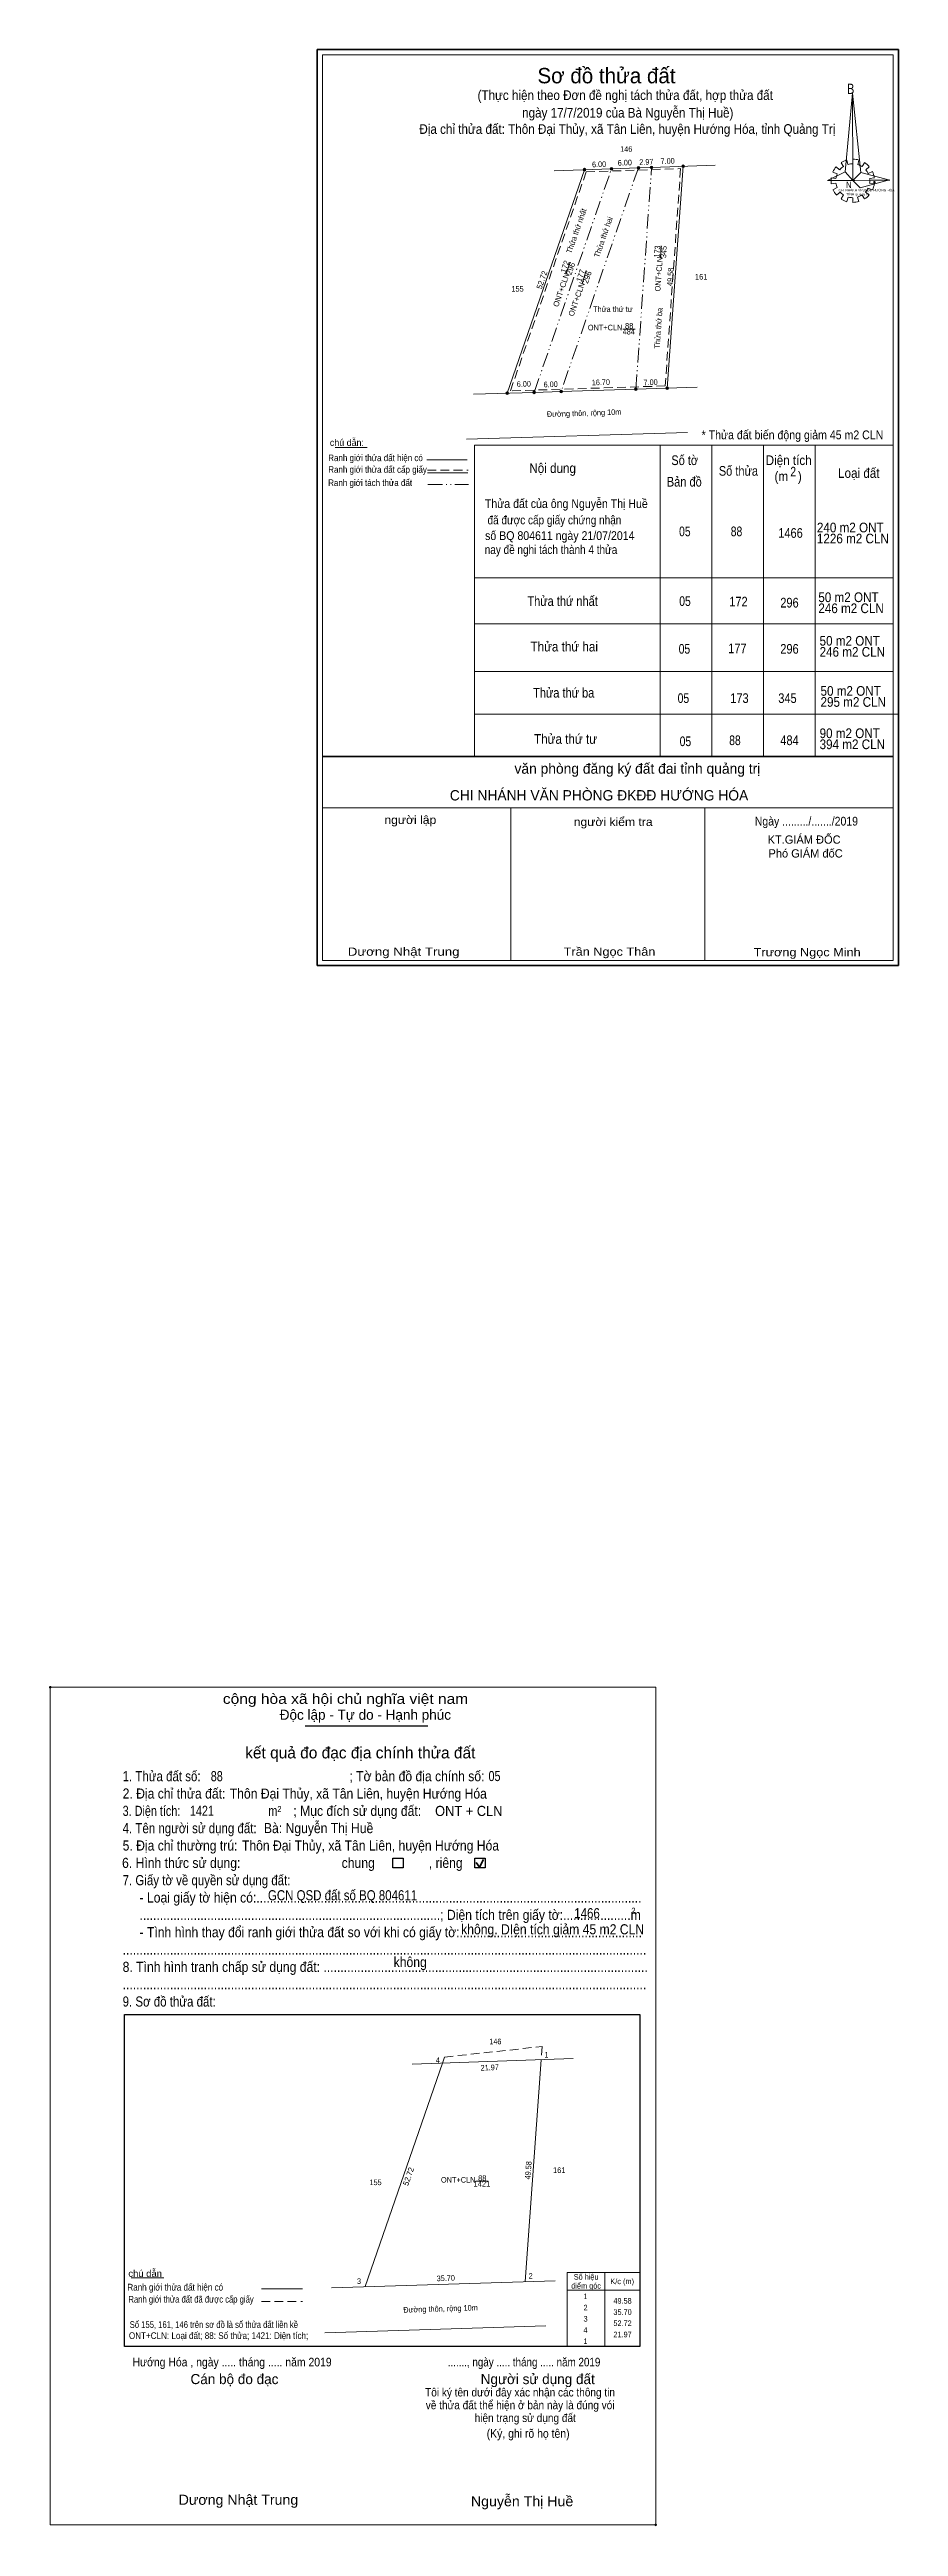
# Model space of a CAD drawing. Header units: metres. Extents: x 550329 to 551621, y 1838551 to 1839359.
# Drawn here: x 550329 to 550518, y 1838679 to 1839231 of the extents above; entities that cross this region are included whole.
import ezdxf
from ezdxf.enums import TextEntityAlignment as Align

# ---------------------------------------------------------------- set-up
doc = ezdxf.new("R2010")
doc.units = ezdxf.units.M
doc.header["$LTSCALE"] = 0.65
doc.header["$PDMODE"] = 32
doc.header["$PDSIZE"] = 0.325
for name, pattern in [('DASH_DOUBLE_DOT', [9.2, 5, -1.2, 0.3, -1.2, 0.3, -1.2]), ('DOTTED', [1.5, 0.3, -1.2]), ('MEDIUM_DASHED', [4.5, 3, -1.5]), ('SHORT_DASHED', [2.7, 1.5, -1.2])]:
    doc.linetypes.add(name, pattern=pattern)
for name, color, linetype, lineweight in [('1', 7, 'DOTTED', 13), ('17', 7, 'Continuous', 13), ('2', 7, 'SHORT_DASHED', 13), ('55', 7, 'Continuous', 13), ('6', 7, 'Continuous', 13), ('63', 7, 'Continuous', 13)]:
    doc.layers.add(name, color=color, linetype=linetype, lineweight=lineweight)

msp = doc.modelspace()

# ---------------------------------------------------------------- texts
at = {"layer": '1'}
for s, width, p in [('146', 0.85, (550457.555, 1839208.05)), ('161', 0.8, (550474.26, 1839179.57)), ('155', 0.85, (550433.305, 1839176.87)), ('Thửa thứ tư', 0.9, (550454.565, 1839172.35)), ('ONT+CLN', 0.95, (550452.83, 1839168.24)), ('484', 0.85, (550458.11, 1839167.33)), ('88', 0.8, (550458.2, 1839168.62)), ('146', 0.85, (550428.365, 1838786.17)), ('155', 0.85, (550401.645, 1838754.77)), ('ONT+CLN', 0.95, (550420.08, 1838755.33)), ('1421', 0.8, (550425.36, 1838754.42)), ('88', 0.8, (550425.45, 1838755.71)), ('161', 0.8, (550442.6, 1838757.47))]:
    msp.add_text(s, height=1.25, dxfattribs=dict(at, width=width)).set_placement(p, align=Align.CENTER)
at = {"layer": '2'}
for s, height, p in [('Sơ đồ thửa đất', 3.427, (550453.14, 1839223.32)), ('kết quả đo đạc địa chính thửa đất', 2.576, (550398.245, 1838849.9)), ('.', 0.644, (550464.0986, 1838678.68))]:
    msp.add_text(s, height=height, dxfattribs=at).set_placement(p, align=Align.CENTER)
for s, height, width, p in [('B', 2.282, 0.8, (550506.78, 1839220.95)), ('N', 1.426, 0.9, (550506.56, 1839199.97)), ('CHI NHÁNH VPĐKĐĐ-HƯỚNG HÓA', 0.5398, 0.95, (550504.9, 1839199.25)), ('TỈNH quảng trị', 0.54, 1.05, (550506.64, 1839198.32)), ('* Thửa đất biến động giảm 45 m2 CLN', 1.96, 0.9, (550474.35, 1839143.97)), ('Ranh giới thửa đất hiện có ', 1.481, 0.9, (550391.1, 1839139.09)), ('Số tờ', 2.16, 0.85, (550467.6, 1839138.22)), ('Diện tích', 2.16, 0.9, (550488.64, 1839138.22)), ('Ranh giới tách thửa đất', 1.481, 0.9, (550391.08, 1839133.54)), ('Ranh giới thửa đất cấp giấy', 1.481, 0.9, (550391.1, 1839136.49)), ('Nội dung', 2.16, 0.9, (550435.93, 1839136.46)), ('Bản đồ', 2.16, 0.85, (550466.6, 1839133.42)), ('Số thửa', 2.16, 0.85, (550478.19, 1839135.84)), ('(m   )', 2.16, 0.9, (550490.61, 1839134.64)), ('2', 2.16, 0.8, (550494.13, 1839135.67)), ('Loại đất', 2.16, 0.9, (550504.78, 1839135.36)), ('Thửa đất của ông Nguyễn Thị Huề', 1.96, 0.9, (550426.02, 1839128.65)), ('số BQ 804611 ngày 21/07/2014', 1.96, 0.9, (550426.07, 1839121.51)), (' đã được cấp giấy chứng nhận', 1.96, 0.85, (550426, 1839125)), ('05', 2.16, 0.8, (550469.33, 1839122.35)), ('88', 2.16, 0.8, (550480.85, 1839122.35)), ('1466', 2.16, 0.85, (550491.45, 1839122)), ('240 m2 ONT', 2.16, 0.9, (550500.06, 1839123.22)), ('nay đề nghi tách thành 4 thửa', 1.956, 0.85, (550426, 1839118.4)), ('1226 m2 CLN', 2.16, 0.9, (550500.06, 1839120.76)), ('Thửa thứ nhất', 2.16, 0.85, (550435.5, 1839106.82)), ('05', 2.16, 0.8, (550469.36, 1839106.81)), ('172', 2.16, 0.85, (550480.52, 1839106.69)), ('296', 2.16, 0.85, (550491.9, 1839106.46)), ('50 m2 ONT', 2.16, 0.9, (550500.38, 1839107.67)), ('246 m2 CLN', 2.16, 0.9, (550500.38, 1839105.21)), ('Thửa thứ hai', 2.16, 0.9, (550436.2, 1839096.67)), ('05', 2.16, 0.8, (550469.24, 1839096.17)), ('177', 2.16, 0.85, (550480.29, 1839096.28)), ('296', 2.16, 0.85, (550491.9, 1839096.17)), ('50 m2 ONT', 2.16, 0.9, (550500.66, 1839097.96)), ('246 m2 CLN', 2.16, 0.9, (550500.66, 1839095.5)), ('Thửa thứ ba', 2.16, 0.85, (550436.77, 1839086.38)), ('05', 2.16, 0.8, (550469.01, 1839085.18)), ('173', 2.16, 0.85, (550480.74, 1839085.18)), ('345', 2.16, 0.85, (550491.45, 1839085.18)), ('50 m2 ONT', 2.16, 0.9, (550500.87, 1839086.79)), ('295 m2 CLN', 2.16, 0.9, (550500.87, 1839084.33)), ('90 m2 ONT', 2.16, 0.9, (550500.66, 1839077.35)), ('Thửa thứ tư', 2.16, 0.9, (550436.99, 1839076.08)), ('05', 2.16, 0.8, (550469.46, 1839075.56)), ('88', 2.16, 0.8, (550480.5, 1839075.79)), ('484', 2.16, 0.85, (550491.9, 1839075.79)), ('394 m2 CLN', 2.16, 0.9, (550500.66, 1839074.89)), ('cộng hòa xã hội chủ nghĩa việt nam', 2.253, 1.15, (550367.6, 1838862.06)), ('2. Địa chỉ thửa đất:', 2.253, 0.9, (550345.25, 1838840.94)), ('1. Thửa đất số:', 2.253, 0.85, (550345.25, 1838844.81)), ('88', 2.25, 0.8, (550364.9, 1838844.81)), ('Thôn Đại Thủy, xã Tân Liên, huyện Hướng Hóa', 2.25, 0.9, (550369.14, 1838840.94)), ('; Tờ bản đồ địa chính số:', 2.253, 0.9, (550395.81, 1838844.81)), ('05', 2.25, 0.8, (550426.83, 1838844.84)), ('3. Diện tích:', 2.253, 0.8, (550345.25, 1838837.08)), ('1421', 2.25, 0.8, (550360.25, 1838837.1)), ('m', 2.253, 0.8, (550377.74, 1838837.08)), ('2', 1.288, 0.8, (550379.76, 1838837.98)), ('; Mục đích sử dụng đất:', 2.253, 0.9, (550383.32, 1838837.08)), ('ONT + CLN', 2.254, 0.95, (550414.92, 1838837.06)), ('4. Tên người sử dụng đất:', 2.253, 0.85, (550345.25, 1838833.22)), ('5. Địa chỉ thường trú:', 2.253, 0.9, (550345.25, 1838829.36)), ('Thôn Đại Thủy, xã Tân Liên, huyện Hướng Hóa', 2.25, 0.9, (550371.86, 1838829.36)), ('Bà: Nguyễn Thị Huề', 2.25, 0.9, (550376.76, 1838833.24)), ('6. Hình thức sử dụng:', 2.253, 0.9, (550345.12, 1838825.49)), ('chung                , riêng', 2.253, 0.9, (550394.09, 1838825.49)), ('7. Giấy tờ về quyền sử dụng đất:', 2.253, 0.85, (550345.25, 1838821.63)), ('     - Loại giấy tờ hiện có:..................................................................................................................', 2.253, 0.9, (550345.25, 1838817.76)), ('GCN QSD đất số BQ 804611', 2.25, 0.85, (550377.65, 1838818.27)), ('     .........................................................................................; Diện tích trên giấy tờ:....................m', 2.253, 0.9, (550345.25, 1838813.9)), ('1466', 2.25, 0.85, (550445.96, 1838814.27)), ('2', 1.288, 0.8, (550458.7, 1838815.32)), ('     - Tình hình thay đổi ranh giới thửa đất so với khi có giấy tờ:......................................................', 2.253, 0.9, (550345.25, 1838810.04)), ('không. DIện tích giảm 45 m2 CLN', 2.25, 0.9, (550420.74, 1838810.68)), ('8. Tình hình tranh chấp sử dụng đất: ................................................................................................', 2.253, 0.9, (550345.25, 1838802.31)), ('...........................................................................................................................................................', 2.253, 0.9, (550345.25, 1838806.18)), ('không', 2.254, 0.9, (550405.68, 1838803.38)), ('...........................................................................................................................................................', 2.253, 0.9, (550345.25, 1838798.45)), ('9. Sơ đồ thửa đất:', 2.253, 0.85, (550345.25, 1838794.58)), ('Hướng Hóa , ngày ..... tháng ..... năm 2019', 1.93, 0.9, (550347.46, 1838714.36)), ('......., ngày ..... tháng ..... năm 2019', 1.93, 0.85, (550417.75, 1838714.36)), ('(Ký, ghi rõ họ tên)', 1.932, 0.9, (550426.43, 1838698.45)), ('Dương Nhật Trung', 2.25, 1.05, (550357.74, 1838683.51)), ('Nguyễn Thị Huề', 2.25, 1.05, (550422.91, 1838683.18))]:
    msp.add_text(s, height=height, dxfattribs=dict(at, width=width)).set_placement(p)
at = {"layer": '2', "width": 0.9}
for s, height, p in [('(Thực hiện theo Đơn đề nghị tách thửa đất, hợp thửa đất ', 2.16, (550457.685, 1839219.6)), ('ngày 17/7/2019 của Bà Nguyễn Thị Huề)', 2.16, (550457.88, 1839215.68)), ('Địa chỉ thửa đất: Thôn Đại Thủy, xã Tân Liên, huyện Hướng Hóa, tỉnh Quảng Trị', 2.16, (550457.79, 1839212.05)), ('Ngày ........./......./2019', 1.944, (550497.715, 1839057.86)), ('Tôi ký tên dưới đây xác nhận các thông tin', 1.862, (550433.87, 1838707.66)), ('về thửa đất thể hiện ở bản này là đúng vói', 1.862, (550433.89, 1838704.81)), ('hiện trạng sử dụng đất', 1.862, (550435.025, 1838701.96))]:
    msp.add_text(s, height=height, dxfattribs=at).set_placement(p, align=Align.CENTER)
at = {"layer": '2'}
for s, height, p in [('chú dẫn:', 1.481, (550391.46, 1839142.49)), ('Độc lập - Tự do - Hạnh phúc', 2.253, (550380.28, 1838858.51)), ('Cán bộ đo đạc', 2.254, (550360.38, 1838710.41)), ('Người sử dụng đất', 2.253, (550425.09, 1838710.41))]:
    msp.add_text(s, height=height, dxfattribs=at).set_placement(p)
for s, height, p in [('văn phòng đăng ký đất đai tỉnh quảng trị', 2.304, (550487.44, 1839069.41)), ('CHI NHÁNH VĂN PHÒNG ĐKĐĐ HƯỚNG HÓA', 2.304, (550484.76, 1839063.45)), ('KT.GIÁM ĐỐC', 1.84, (550505.34, 1839053.81)), ('Phó GIÁM đốC', 1.84, (550505.81, 1839050.73))]:
    msp.add_text(s, height=height, dxfattribs=at).set_placement(p, align=Align.RIGHT)
for s, height, width, p in [('người lập', 1.843, 1.1, (550415.19, 1839058.21)), ('người kiểm tra', 1.843, 1.1, (550463.44, 1839057.76)), ('Dương Nhật Trung', 1.84, 1.2, (550420.37, 1839028.83)), ('Trần Ngọc Thân', 1.84, 1.15, (550464.04, 1839028.83)), ('Trương Ngọc Minh', 1.84, 1.15, (550509.82, 1839028.71))]:
    msp.add_text(s, height=height, dxfattribs=dict(at, width=width)).set_placement(p, align=Align.RIGHT)
at = {"layer": '6'}
for s, width, p in [('Ranh giới thửa đất hiện có ', 0.9, (550346.3, 1838731.27)), ('chú dẫn', 1.05, (550346.52, 1838734.32)), ('Ranh giới thửa đất đã được cấp giấy', 0.85, (550346.54, 1838728.58)), ('ONT+CLN: Loại đất; 88: Số thửa; 1421: Diện tích;', 0.9, (550346.65, 1838720.47)), ('Số 155, 161, 146 trên sơ đồ là số thửa đất liền kề', 0.85, (550346.83, 1838722.94))]:
    msp.add_text(s, height=1.5, dxfattribs=dict(at, width=width)).set_placement(p)
at = {"layer": '63'}
for s, rotation, width, p in [('7.00', 1.956, 0.85, (550466.7937, 1839205.3786)), ('6.00', 1.956, 0.85, (550451.5137, 1839204.6486)), ('6.00', 1.956, 0.85, (550457.2437, 1839205.0086)), ('2.97', 1.956, 0.85, (550462.0587, 1839205.1878)), ('Thửa thứ nhất', 70.922, 0.9, (550447.0196, 1839190.2107)), ('Thửa thứ hai', 70.922, 0.9, (550453.0296, 1839188.8357)), ('173', 85.941, 0.85, (550465.0656, 1839185.7758)), ('ONT+CLN', 85.941, 0.95, (550465.4158, 1839180.7258)), ('345', 85.941, 0.85, (550466.5163, 1839185.6758)), ('49.58', 85.941, 0.85, (550467.9799, 1839180.1308)), ('Thửa thứ ba', 85.941, 0.9, (550465.3275, 1839168.6808)), ('6.00', 1.782, 0.85, (550434.7206, 1839155.6942)), ('6.00', 1.782, 0.85, (550440.7206, 1839155.5942)), ('16.70', 1.782, 0.85, (550451.9006, 1839156.0469)), ('7.00', 1.782, 0.85, (550463.0006, 1839156.0542)), ('Đường thôn, rộng 10m', 1.782, 0.9, (550448.1706, 1839149.1918)), ('21.97', 1.956, 0.85, (550427.1287, 1838780.3618)), ('49.58', 85.941, 0.85, (550436.3199, 1838758.0308)), ('35.70', 1.782, 0.85, (550417.3306, 1838733.4069)), ('Đường thôn, rộng 10m', 1.782, 0.9, (550416.1506, 1838726.5918))]:
    msp.add_text(s, height=1.25, rotation=rotation, dxfattribs=dict(at, width=width)).set_placement(p, align=Align.CENTER)
for s, p in [('52.72', (550439.3325, 1839179.2857)), ('ONT+CLN', (550443.6433, 1839177.0707)), ('172', (550444.462, 1839182.2457)), ('296', (550445.742, 1839181.7957)), ('ONT+CLN', (550447.0533, 1839174.9707)), ('177', (550447.965, 1839180.2457)), ('296', (550449.422, 1839179.8857)), ('52.72', (550409.5825, 1838756.5057))]:
    msp.add_text(s, height=1.25, rotation=70.922, dxfattribs=at).set_placement(p, align=Align.CENTER)
for s, width, p in [(' 4', 0.85, (550416, 1838782.03)), (' 1', 0.75, (550440.19, 1838783.19)), (' 3', 0.8, (550398.42, 1838732.73)), (' 2', 0.85, (550436.68, 1838733.91)), ('49.58', 0.85, (550458.75, 1838728.35)), ('35.70', 0.85, (550458.75, 1838725.85)), ('52.72', 0.85, (550458.75, 1838723.35)), ('21.97', 0.85, (550458.75, 1838720.85))]:
    msp.add_text(s, height=1.25, dxfattribs=dict(at, width=width)).set_placement(p, align=Align.RIGHT)
for s, width, p in [('điểm góc', 0.9, (550448.6, 1838731.7)), ('Số hiệu', 0.85, (550448.6, 1838733.7)), ('K/c (m)', 0.95, (550456.645, 1838732.7)), (' 2', 0.85, (550448.255, 1838726.85)), (' 1', 0.75, (550448.25, 1838729.35)), (' 4', 0.85, (550448.25, 1838721.85)), (' 3', 0.8, (550448.245, 1838724.35)), (' 1', 0.75, (550448.25, 1838719.35))]:
    msp.add_text(s, height=1.25, dxfattribs=dict(at, width=width)).set_placement(p, align=Align.CENTER)

# ---------------------------------------------------------------- hatches: boundary and pattern name
at = {"layer": '55'}
for points in [[(550448.55, 1839204.07, 1), (550447.95, 1839204.07, 1)], [(550454.55, 1839204.28, 1), (550453.95, 1839204.28, 1)], [(550460.55, 1839204.48, 1), (550459.95, 1839204.48, 1)], [(550463.51, 1839204.58, 1), (550462.91, 1839204.58, 1)], [(550470.51, 1839204.82, 1), (550469.91, 1839204.82, 1)], [(550431.32, 1839154.25, 1), (550430.72, 1839154.25, 1)], [(550437.32, 1839154.43, 1), (550436.72, 1839154.43, 1)], [(550443.32, 1839154.62, 1), (550442.72, 1839154.62, 1)], [(550460, 1839155.14, 1), (550459.4, 1839155.14, 1)], [(550467, 1839155.36, 1), (550466.4, 1839155.36, 1)]]:
    msp.add_hatch(color=256, dxfattribs=at).paths.add_polyline_path(points)

# ---------------------------------------------------------------- linework, layer by layer
at = {"layer": '1', "linetype": 'MEDIUM_DASHED'}
msp.add_lwpolyline([(550469.67, 1839204.3), (550466.23, 1839155.85), (550431.73, 1839154.77), (550448.61, 1839203.58)], close=True, dxfattribs=at)
at = {"layer": '17'}
msp.add_line((550347.18, 1838734.1), (550354.42, 1838734.1), dxfattribs=at)
at = {"layer": '2', "linetype": 'Continuous'}
for p, q in [((550503.25, 1839202.26), (550504.28, 1839202.09)), ((550504.28, 1839201.04), (550503.25, 1839200.88)), ((550504.6, 1839203.14), (550503.65, 1839203.54)), ((550504.34, 1839204.72), (550505.13, 1839204.03)), ((550506.01, 1839204.78), (550505.44, 1839205.63)), ((550506.73, 1839206.22), (550506.98, 1839205.21)), ((550507.55, 1839201.63), (550508.55, 1839201.63)), ((550508.05, 1839205.37), (550508.08, 1839206.42)), ((550509.43, 1839206.22), (550509.18, 1839205.18)), ((550510.12, 1839204.78), (550510.69, 1839205.63)), ((550511.73, 1839204.72), (550510.94, 1839204.06)), ((550511.51, 1839203.18), (550512.45, 1839203.63)), ((550512.89, 1839202.26), (550511.82, 1839202.09)), ((550511.82, 1839201.04), (550512.89, 1839200.88)), ((550503.65, 1839199.6), (550504.6, 1839200.06)), ((550505.22, 1839199.08), (550504.41, 1839198.42)), ((550505.44, 1839197.54), (550505.98, 1839198.45)), ((550507.05, 1839197.96), (550506.73, 1839196.95)), ((550508.05, 1839196.78), (550508.05, 1839197.8)), ((550509.09, 1839197.96), (550509.4, 1839196.98)), ((550510.69, 1839197.54), (550510.12, 1839198.42)), ((550510.88, 1839199.08), (550511.73, 1839198.45)), ((550512.48, 1839199.57), (550511.44, 1839199.96)), ((550392.62, 1839142.15), (550399.78, 1839142.15)), ((550423.7, 1839142.69), (550517.09, 1839142.69)), ((550423.7, 1839142.69), (550423.7, 1839073.25)), ((550465.08, 1839142.69), (550465.08, 1839073.25)), ((550476.6, 1839142.69), (550476.6, 1839073.25)), ((550488.12, 1839142.69), (550488.12, 1839073.25)), ((550499.64, 1839142.69), (550499.64, 1839073.25)), ((550413.06, 1839139.38), (550422.08, 1839139.38)), ((550413.2, 1839136.49), (550422.21, 1839136.49)), ((550423.7, 1839113.07), (550517.09, 1839113.07)), ((550423.7, 1839102.79), (550517.09, 1839102.79)), ((550423.7, 1839092.22), (550517.09, 1839092.22)), ((550423.7, 1839082.68), (550518.24, 1839082.68)), ((550388.64, 1839072.14), (550388.64, 1839026.65)), ((550389.8, 1839061.82), (550517.09, 1839061.82)), ((550431.84, 1839061.82), (550431.84, 1839027.81)), ((550475.04, 1839061.82), (550475.04, 1839027.81))]:
    msp.add_line(p, q, dxfattribs=at)
at = {"layer": '2', "linetype": 'MEDIUM_DASHED'}
msp.add_line((550413.2, 1839137.09), (550422.28, 1839137.09), dxfattribs=at)
at = {"layer": '2', "linetype": 'DASH_DOUBLE_DOT'}
msp.add_line((550413.33, 1839133.88), (550422.4, 1839133.88), dxfattribs=at)
at = {"layer": '2', "linetype": 'Continuous', "lineweight": 35}
for p, q in [((550389.8, 1839073.25), (550517.09, 1839073.25)), ((550424.05, 1838826.67), (550424.82, 1838825.67)), ((550424.82, 1838825.67), (550425.75, 1838827.35))]:
    msp.add_line(p, q, dxfattribs=at)
at = {"layer": '2', "linetype": 'Continuous', "lineweight": 25}
for p, q in [((550385.97, 1838857.19), (550413.27, 1838857.19)), ((550345.66, 1838792.8), (550460.6, 1838792.8)), ((550460.6, 1838792.8), (550460.6, 1838718.82))]:
    msp.add_line(p, q, dxfattribs=at)
at = {"layer": '2', "linetype": 'Continuous'}
for points in [[(550388.64, 1839026.65), (550388.64, 1839230.84), (550518.24, 1839230.84), (550518.24, 1839026.65)], [(550388.64, 1839026.65), (550388.64, 1839230.84), (550518.24, 1839230.84), (550518.24, 1839026.65)], [(550389.8, 1839229.7), (550517.1, 1839229.7), (550517.1, 1839027.81), (550389.8, 1839027.81)], [(550507.99, 1839221.11), (550508.05, 1839201.67), (550506.36, 1839203.6)], [(550507.99, 1839221.11), (550508.05, 1839201.67), (550509.84, 1839203.47)], [(550502.4, 1839201.67), (550506.36, 1839203.6), (550508.05, 1839201.67)], [(550516.34, 1839201.73), (550508.05, 1839201.67), (550509.84, 1839203.47)], [(550516.28, 1839201.77), (550509.68, 1839200), (550508.05, 1839201.67)], [(550329.11, 1838865.76), (550464.12, 1838865.76), (550464.12, 1838679.02), (550329.11, 1838679.02)]]:
    msp.add_lwpolyline(points, close=True, dxfattribs=at)
at = {"layer": '2', "linetype": 'Continuous', "lineweight": 35}
msp.add_lwpolyline([(550388.65, 1839230.85), (550518.25, 1839230.85), (550518.25, 1839026.66), (550388.65, 1839026.66)], close=True, dxfattribs=at)
at = {"layer": '2', "linetype": 'Continuous', "lineweight": 25}
for points in [[(550405.51, 1838827.67), (550407.83, 1838827.67), (550407.83, 1838825.51), (550405.51, 1838825.51)], [(550423.75, 1838827.67), (550426.07, 1838827.67), (550426.07, 1838825.51), (550423.75, 1838825.51)]]:
    msp.add_lwpolyline(points, close=True, dxfattribs=at)
msp.add_lwpolyline([(550460.6, 1838718.82), (550345.66, 1838718.82), (550345.66, 1838792.8)], dxfattribs=at)
at = {"layer": '2', "linetype": 'Continuous'}
for centre, major_axis, start_param, end_param in [((550508.0674, 1839201.5996), (4.8455, 0), 3.00667928, 3.29139349), ((550508.0674, 1839201.5996), (4.8455, 0), 2.43958176, 2.72400246), ((550508.0674, 1839201.5996), (3.7976, 0), 2.72368549, 3.01515824), ((550508.0674, 1839201.5996), (3.7976, 0), 3.28229955, 3.56105054), ((550508.0674, 1839201.5996), (3.7976, 0), 2.13373541, 2.44496261), ((550508.0674, 1839201.5996), (4.8455, 0), 1.84955988, 2.13900916), ((550508.0674, 1839201.5996), (3.7976, 0), 1.56985589, 1.85611068), ((550508.0674, 1839201.5996), (4.8455, 0), 1.27924208, 1.56332225), ((550508.0674, 1839201.5996), (3.7976, 0), 1.00270906, 1.2755622), ((550508.0674, 1839201.5996), (4.8455, 0), 0.71056237, 0.99687234), ((550508.0674, 1839201.5996), (3.7976, 0), 0.42678376, 0.70646463), ((550508.0674, 1839201.5996), (3.7976, 0), 6.13558388, 6.41618463), ((550508.0674, 1839201.5996), (4.8455, 0), 0.1390515, 0.43393316), ((550508.0674, 1839201.5996), (4.8455, 0), 3.56988637, 3.85691866), ((550508.0674, 1839201.5996), (3.7976, 0), 3.86077574, 4.13258255), ((550508.0397, 1839201.5708), (4.8455, 0), 4.1470906, 4.43659307), ((550508.0674, 1839201.5996), (3.7976, 0), 4.43854677, 4.71314001), ((550508.0674, 1839201.5996), (4.8455, 0), 4.71301008, 4.99761054), ((550508.0674, 1839201.5996), (3.7976, 0), 4.99087134, 5.28933161), ((550508.0674, 1839201.5996), (4.8455, 0), 5.28561416, 5.56798705), ((550508.0674, 1839201.5996), (3.7976, 0), 5.56137327, 5.83951437), ((550508.0674, 1839201.5996), (4.8455, 0), 5.85230288, 6.13839648)]:
    msp.add_ellipse(centre, major_axis=major_axis, ratio=0.995001, start_param=start_param, end_param=end_param, dxfattribs=at)
at = {"layer": '2'}
for p in [(550512.89, 1839201.27), (550329.11, 1838865.76), (550464.11, 1838679.02)]:
    msp.add_point(p, dxfattribs=at)
at = {"layer": '55'}
for p, q in [((550431.02, 1839154.25), (550448.25, 1839204.07)), ((550441.49, 1839203.84), (550454.25, 1839204.28)), ((550454.25, 1839204.28), (550460.25, 1839204.48)), ((550460.25, 1839204.48), (550463.21, 1839204.58)), ((550463.21, 1839204.58), (550477.4, 1839205.07)), ((550470.21, 1839204.82), (550466.7, 1839155.36)), ((550465.31, 1839187.1), (550465.16, 1839184.48)), ((550445.02, 1839183.43), (550444.07, 1839180.77)), ((550448.61, 1839181.6), (550447.69, 1839178.72)), ((550437.02, 1839154.43), (550423.47, 1839154.01)), ((550437.02, 1839154.43), (550443.02, 1839154.62)), ((550459.7, 1839155.14), (550443.02, 1839154.62)), ((550473.38, 1839155.57), (550459.7, 1839155.14)), ((550471.24, 1839145.49), (550421.96, 1839143.96)), ((550399.36, 1838732.15), (550416.59, 1838781.97)), ((550409.83, 1838781.74), (550445.74, 1838782.97)), ((550438.55, 1838782.72), (550435.04, 1838733.26)), ((550441.72, 1838733.47), (550391.81, 1838731.91)), ((550439.58, 1838723.39), (550390.3, 1838721.86))]:
    msp.add_line(p, q, dxfattribs=at)
at = {"layer": '55', "linetype": 'DASH_DOUBLE_DOT'}
for p, q in [((550437.02, 1839154.43), (550454.25, 1839204.28)), ((550460.25, 1839204.48), (550443.02, 1839154.62)), ((550459.7, 1839155.14), (550463.21, 1839204.58))]:
    msp.add_line(p, q, dxfattribs=at)
at = {"layer": '55', "linetype": 'MEDIUM_DASHED'}
for p, q in [((550416.59, 1838781.97), (550417.05, 1838783.32)), ((550417.05, 1838783.32), (550438.77, 1838785.67)), ((550438.77, 1838785.67), (550438.56, 1838782.72))]:
    msp.add_line(p, q, dxfattribs=at)
at = {"layer": '55'}
for centre in [(550448.25, 1839204.07), (550454.25, 1839204.28), (550460.25, 1839204.48), (550463.21, 1839204.58), (550470.21, 1839204.82), (550431.02, 1839154.25), (550437.02, 1839154.43), (550443.02, 1839154.62), (550459.7, 1839155.14), (550466.7, 1839155.36)]:
    msp.add_circle(centre, 0.3, dxfattribs=at)
at = {"layer": '6'}
msp.add_line((550376.2, 1838731.64), (550385.34, 1838731.64), dxfattribs=at)
at = {"layer": '6', "linetype": 'MEDIUM_DASHED'}
msp.add_line((550376.18, 1838728.83), (550385.38, 1838728.83), dxfattribs=at)
at = {"layer": '63'}
for p, q in [((550456.79, 1839168.53), (550459.51, 1839168.53)), ((550424.04, 1838755.62), (550426.76, 1838755.62)), ((550452.8, 1838735.32), (550452.8, 1838718.82)), ((550452.8, 1838735.32), (550452.8, 1838718.82)), ((550444.4, 1838731.32), (550460.6, 1838731.32))]:
    msp.add_line(p, q, dxfattribs=at)
msp.add_lwpolyline([(550444.4, 1838735.32), (550460.6, 1838735.32), (550460.6, 1838718.82), (550444.4, 1838718.82)], close=True, dxfattribs=at)

msp.set_redraw_order([(e.dxf.handle, doc.entitydb.next_handle()) for e in msp.query("TEXT MTEXT ATTDEF DIMENSION ARC_DIMENSION")])  # texts and dimensions are drawn at this point

doc.saveas('drawing.dxf')
